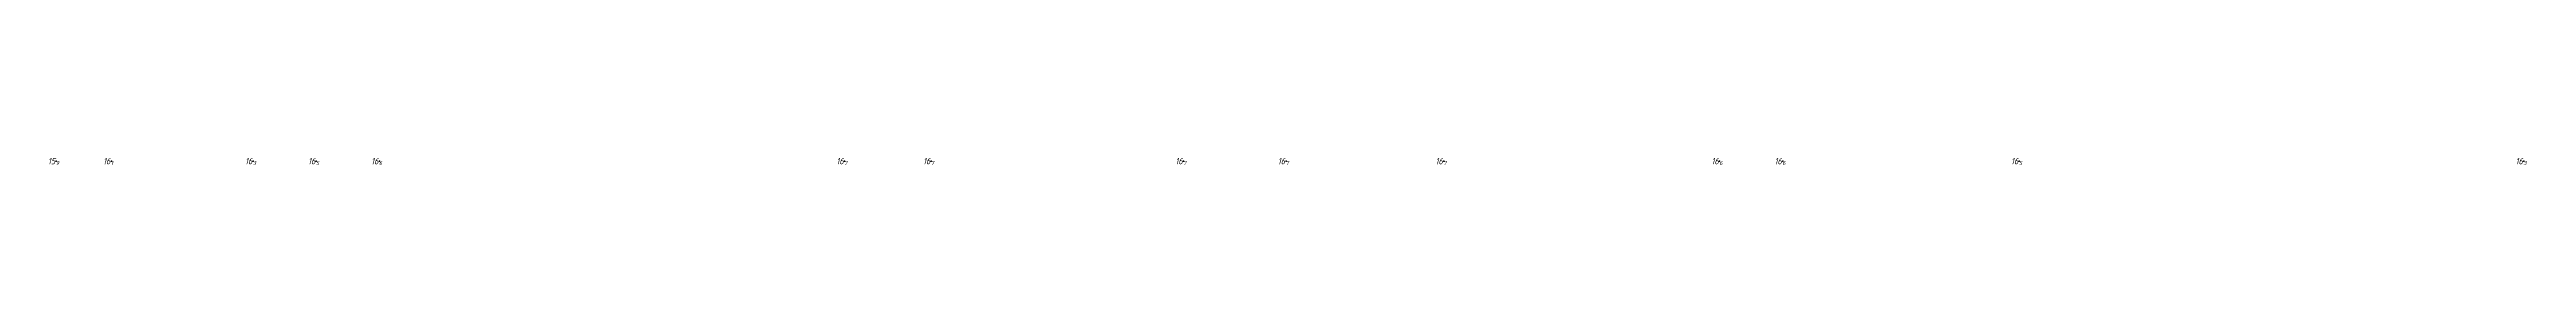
# Model space of a CAD drawing. Header units: metres. Extents: x 555406 to 556003, y 5031197 to 5031451.
# Drawn here: x 555411.2 to 555725.3, y 5031280.5 to 5031281.4 of the extents above; entities that cross this region are included whole.
import ezdxf
from ezdxf.enums import TextEntityAlignment as Align

# ---------------------------------------------------------------- set-up
doc = ezdxf.new("R2010")
doc.units = ezdxf.units.M
doc.layers.add('DEPTHS_TEXT', color=7, linetype='Continuous')
doc.layers.add('POINTS', color=8, linetype='Continuous')
doc.styles.add('ISO', font='iso')

msp = doc.modelspace()

# ---------------------------------------------------------------- texts
at = {"layer": 'DEPTHS_TEXT', "linetype": 'Continuous', "style": 'ISO', "oblique": 15}
for s, p in [('15', (555411.87, 5031281)), ('16', (555418.87, 5031281)), ('16', (555436.87, 5031281)), ('16', (555444.87, 5031281)), ('16', (555452.87, 5031281)), ('16', (555511.87, 5031281)), ('16', (555522.87, 5031281)), ('16', (555554.87, 5031281)), ('16', (555567.87, 5031281)), ('16', (555587.87, 5031281)), ('16', (555622.87, 5031281)), ('16', (555630.87, 5031281)), ('16', (555660.87, 5031281)), ('16', (555724.87, 5031281))]:
    msp.add_text(s, height=0.8, dxfattribs=at).set_placement(p, align=Align.MIDDLE_RIGHT)
for s, p in [('9', (555411.95, 5031281)), ('1', (555418.95, 5031281)), ('3', (555436.95, 5031281)), ('5', (555444.95, 5031281)), ('6', (555452.95, 5031281)), ('7', (555511.95, 5031281)), ('7', (555522.95, 5031281)), ('7', (555554.95, 5031281)), ('7', (555567.95, 5031281)), ('7', (555587.95, 5031281)), ('6', (555622.95, 5031281)), ('6', (555630.95, 5031281)), ('5', (555660.95, 5031281)), ('3', (555724.95, 5031281))]:
    msp.add_text(s, height=0.5, dxfattribs=at).set_placement(p, align=Align.TOP_LEFT)

# ---------------------------------------------------------------- linework, layer by layer
at = {"layer": 'POINTS', "linetype": 'Continuous'}
for p in [(555412, 5031281, 15.9), (555419, 5031281, 16.1), (555437, 5031281, 16.3), (555445, 5031281, 16.5), (555453, 5031281, 16.6), (555512, 5031281, 16.7), (555523, 5031281, 16.7), (555555, 5031281, 16.7), (555568, 5031281, 16.7), (555588, 5031281, 16.7), (555623, 5031281, 16.6), (555631, 5031281, 16.6), (555661, 5031281, 16.5), (555725, 5031281, 16.3)]:
    msp.add_point(p, dxfattribs=at)

msp.set_redraw_order([(e.dxf.handle, doc.entitydb.next_handle()) for e in msp.query("TEXT MTEXT ATTDEF DIMENSION ARC_DIMENSION")])  # texts and dimensions are drawn at this point

doc.saveas('drawing.dxf')
